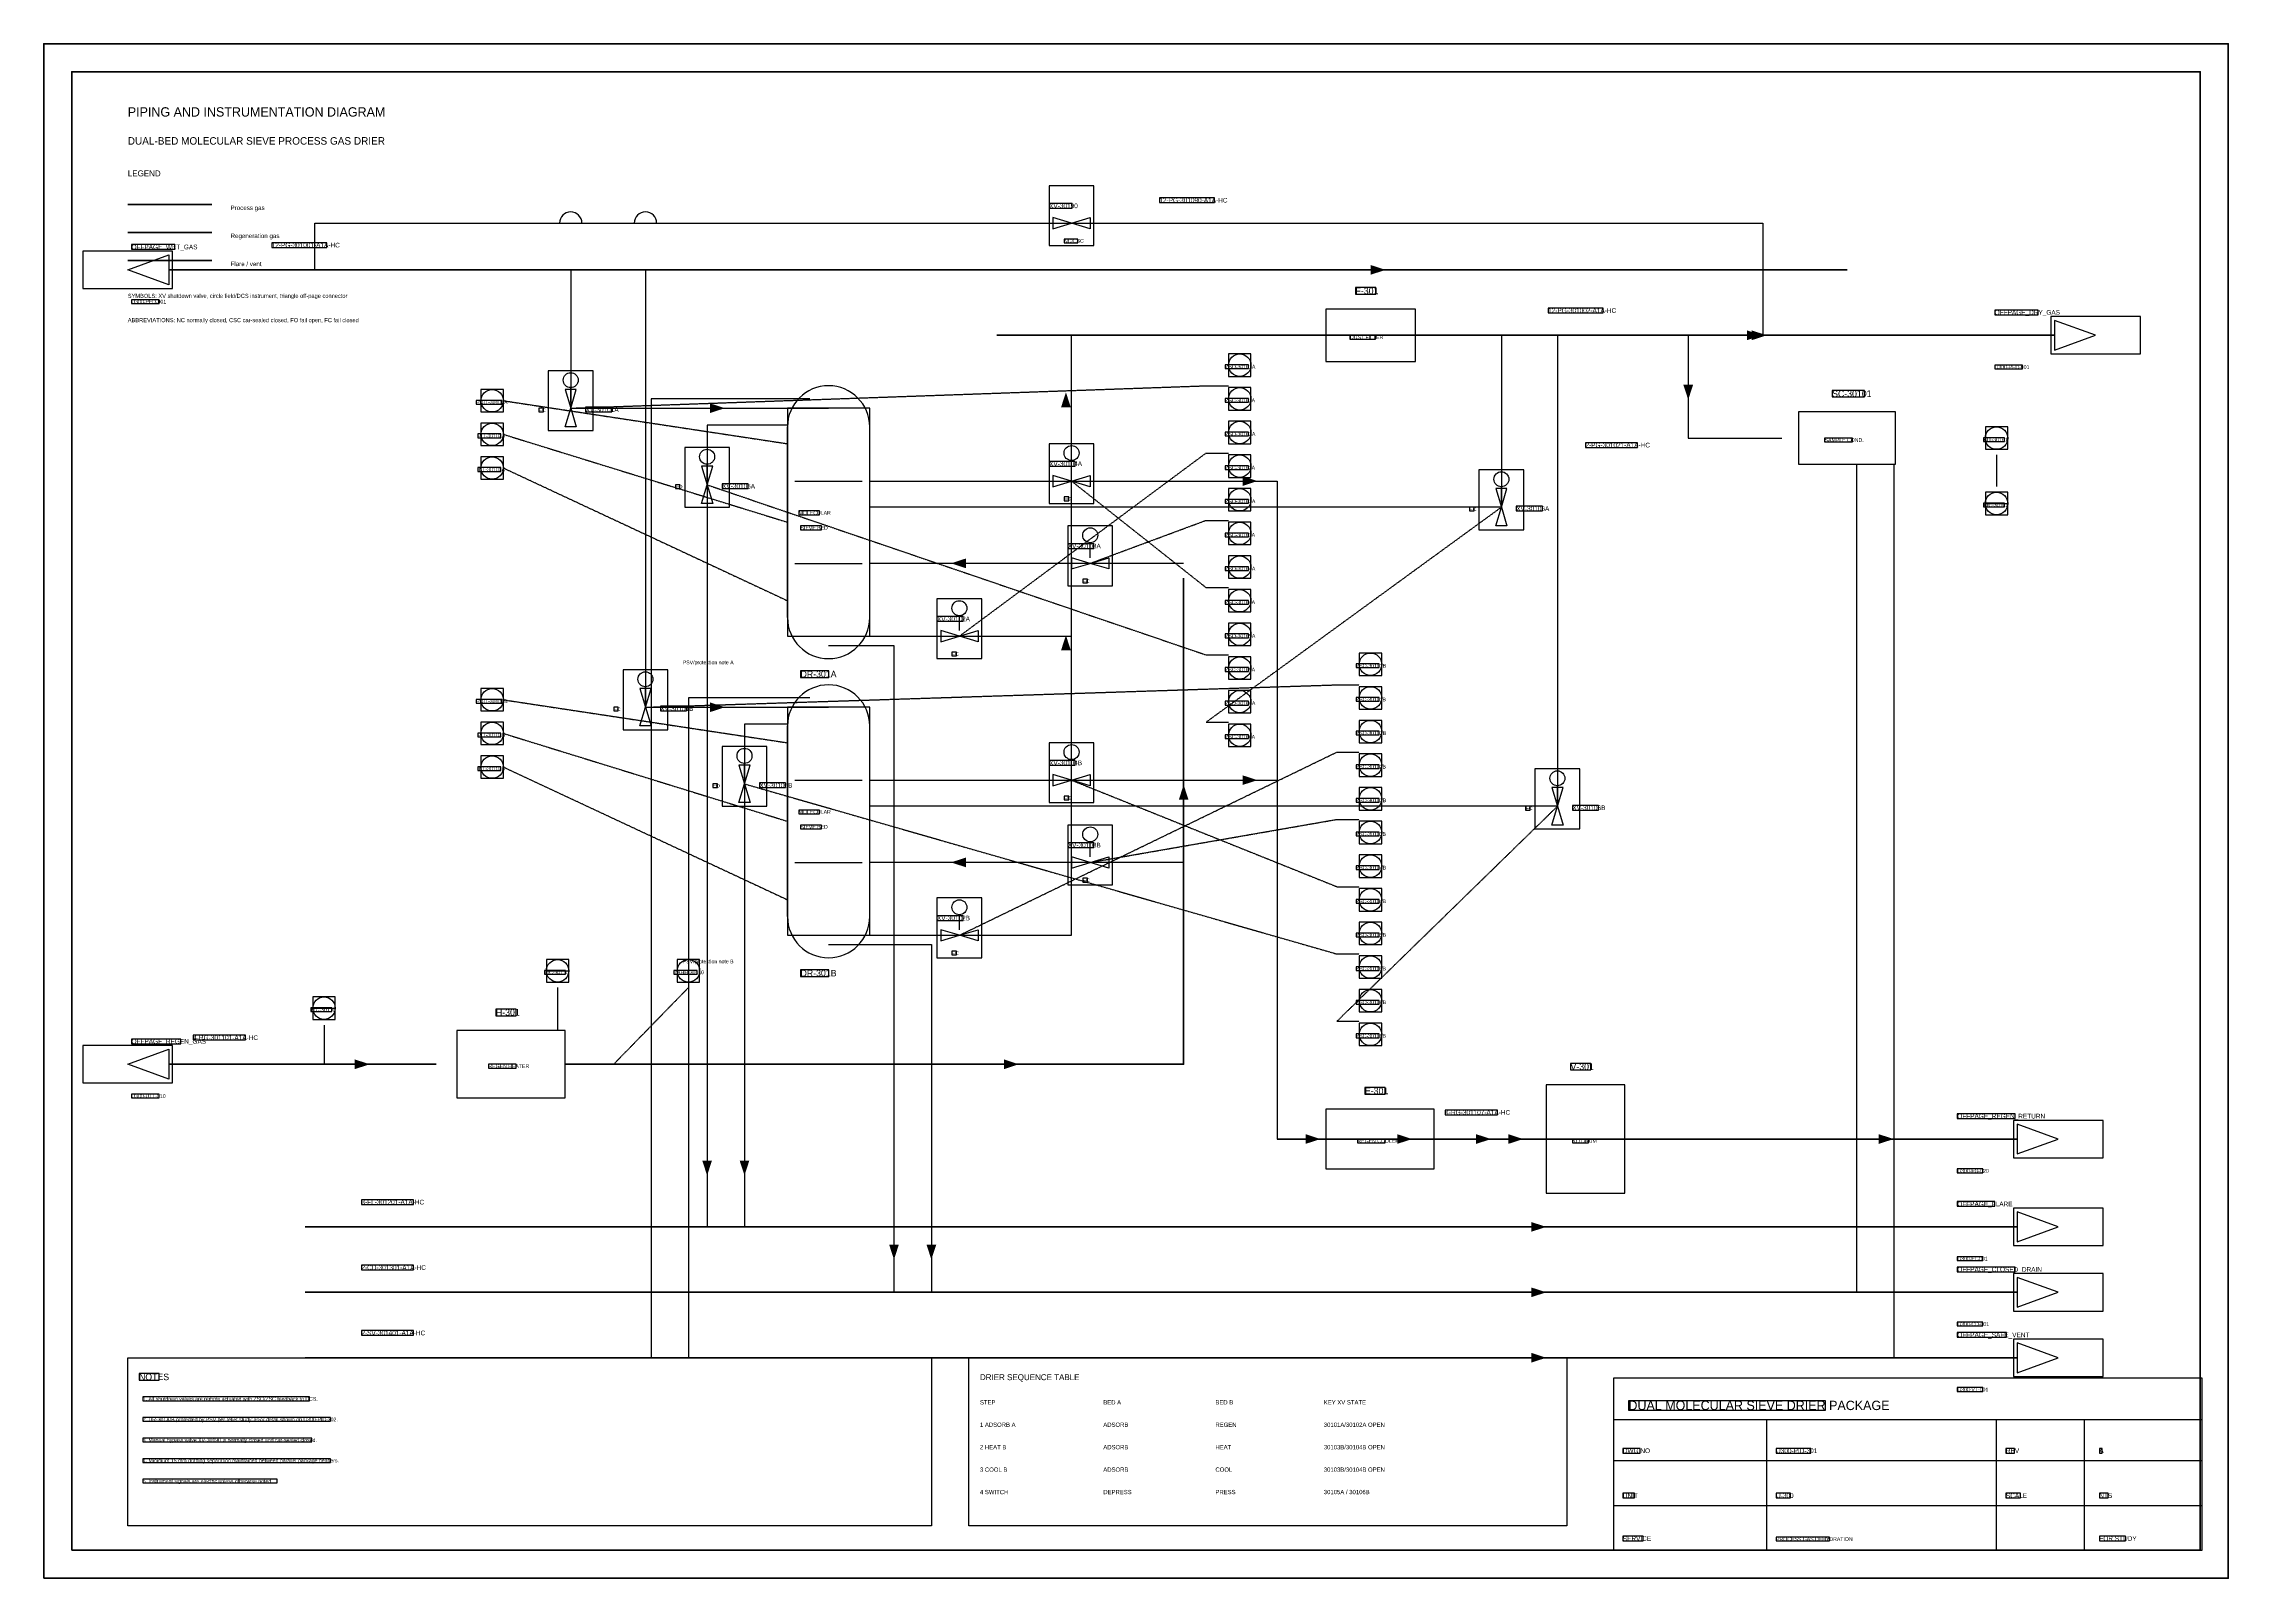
# Model space of a CAD drawing. Header units: metres. Extents: x 10 to 1179, y 10 to 831.
import ezdxf

# ---------------------------------------------------------------- set-up
doc = ezdxf.new("R2010")
doc.units = ezdxf.units.M
doc.linetypes.add('DASHED', pattern=[0.37, 0.25, -0.12])
for name, color, linetype in [('BORDER', 7, 'Continuous'), ('DRAIN', 30, 'Continuous'), ('EQUIPMENT', 4, 'Continuous'), ('FLARE_VENT', 3, 'Continuous'), ('INSTRUMENT', 6, 'Continuous'), ('PROCESS', 1, 'Continuous'), ('QA_OVERLAY', 2, 'Continuous'), ('REGEN', 5, 'Continuous'), ('SIGNAL_ELECTRIC', 2, 'Continuous'), ('TABLE', 8, 'Continuous'), ('TEXT', 7, 'Continuous')]:
    doc.layers.add(name, color=color, linetype=linetype)

msp = doc.modelspace()

# ---------------------------------------------------------------- linework, layer by layer
at = {"layer": 'BORDER'}
for p, q in [((850, 95), (1165, 95)), ((932, 25), (932, 95)), ((1055, 25), (1055, 95)), ((1102, 25), (1102, 95)), ((850, 73), (1165, 73)), ((850, 49), (1165, 49))]:
    msp.add_line(p, q, dxfattribs=at)
at = {"layer": 'BORDER', "lineweight": 35}
for points in [[(10, 10), (1179, 10), (1179, 831), (10, 831), (10, 10)], [(25, 25), (1164, 25), (1164, 816), (25, 816), (25, 25)]]:
    msp.add_lwpolyline(points, dxfattribs=at)
at = {"layer": 'BORDER'}
msp.add_lwpolyline([(850, 25), (1165, 25), (1165, 117), (850, 117), (850, 25)], dxfattribs=at)
at = {"layer": 'DRAIN', "lineweight": 25}
for points in [[(980, 606), (980, 163)], [(430, 509), (465, 509), (465, 163)], [(430, 349), (485, 349), (485, 163)]]:
    msp.add_lwpolyline(points, dxfattribs=at)
at = {"layer": 'DRAIN'}
msp.add_lwpolyline([(1088, 163), (1066, 171), (1066, 155), (1088, 163)], dxfattribs=at)
at = {"layer": 'DRAIN', "lineweight": 35}
msp.add_lwpolyline([(150, 163), (1066, 163)], dxfattribs=at)
at = {"layer": 'DRAIN'}
for points in [[(465, 180.5), (467.6, 188.5), (462.4, 188.5)], [(485, 180.5), (487.6, 188.5), (482.4, 188.5)], [(814.02, 163), (806.02, 165.6), (806.02, 160.4)]]:
    msp.add_solid(points, dxfattribs=at)
at = {"layer": 'EQUIPMENT'}
for p, q in [((408, 524), (408, 626)), ((452, 524), (452, 626)), ((412, 597), (448, 597)), ((412, 553), (448, 553)), ((408, 364), (408, 466)), ((452, 364), (452, 466)), ((412, 437), (448, 437)), ((412, 393), (448, 393))]:
    msp.add_line(p, q, dxfattribs=at)
for points in [[(696, 661), (744, 661), (744, 689), (696, 689), (696, 661)], [(949, 606), (1001, 606), (1001, 634), (949, 634), (949, 606)], [(231, 267), (289, 267), (289, 303), (231, 303), (231, 267)], [(814, 216), (856, 216), (856, 274), (814, 274), (814, 216)], [(696, 229), (754, 229), (754, 261), (696, 261), (696, 229)]]:
    msp.add_lwpolyline(points, dxfattribs=at)
for centre, start, end in [((430, 626), 0, 180), ((430, 524), 180, 360), ((430, 466), 0, 180), ((430, 364), 180, 360)]:
    msp.add_arc(centre, 22, start, end, dxfattribs=at)
at = {"layer": 'FLARE_VENT', "lineweight": 60}
msp.add_lwpolyline([(55, 715), (100, 715)], dxfattribs=at)
at = {"layer": 'FLARE_VENT', "lineweight": 25}
for points in [[(420, 641), (335, 641), (335, 128)], [(408, 627), (365, 627), (365, 198)], [(1000, 606), (1000, 128)], [(420, 481), (355, 481), (355, 128)], [(408, 467), (385, 467), (385, 198)]]:
    msp.add_lwpolyline(points, dxfattribs=at)
at = {"layer": 'FLARE_VENT'}
for points in [[(362, 605), (365, 595), (368, 605), (362, 605)], [(362, 585), (365, 595), (368, 585), (362, 585)], [(382, 445), (385, 435), (388, 445), (382, 445)], [(382, 425), (385, 435), (388, 425), (382, 425)], [(1088, 198), (1066, 206), (1066, 190), (1088, 198)], [(1088, 128), (1066, 136), (1066, 120), (1088, 128)]]:
    msp.add_lwpolyline(points, dxfattribs=at)
at = {"layer": 'FLARE_VENT', "lineweight": 35}
for points in [[(150, 198), (1066, 198)], [(150, 128), (1066, 128)]]:
    msp.add_lwpolyline(points, dxfattribs=at)
at = {"layer": 'FLARE_VENT'}
for points in [[(365, 225.5), (367.6, 233.5), (362.4, 233.5)], [(385, 225.5), (387.6, 233.5), (382.4, 233.5)], [(814.02, 198), (806.02, 200.6), (806.02, 195.4)], [(814.02, 128), (806.02, 130.6), (806.02, 125.4)]]:
    msp.add_solid(points, dxfattribs=at)
at = {"layer": 'INSTRUMENT'}
for p, q in [((292, 639), (292, 647)), ((560, 600), (560, 608)), ((365, 598), (365, 606)), ((790, 586), (790, 594)), ((1049, 585), (1061, 585)), ((570, 556), (570, 564)), ((500, 517), (500, 525)), ((332, 479), (332, 487)), ((385, 438), (385, 446)), ((560, 440), (560, 448)), ((820, 426), (820, 434)), ((570, 396), (570, 404)), ((500, 357), (500, 365)), ((279, 335), (291, 335)), ((154, 315), (166, 315))]:
    msp.add_line(p, q, dxfattribs=at)
at = {"layer": 'INSTRUMENT', "lineweight": 25}
msp.add_lwpolyline([(890, 675), (890, 620), (940, 620)], dxfattribs=at)
at = {"layer": 'INSTRUMENT'}
for centre, radius in [((292, 651), 4), ((650, 659), 6), ((250, 640), 6), ((650, 641), 6), ((250, 622), 6), ((650, 623), 6), ((1055, 620), 6), ((250, 604), 6), ((365, 610), 4), ((560, 612), 4), ((650, 605), 6), ((790, 598), 4), ((650, 587), 6), ((1055, 585), 6), ((650, 569), 6), ((570, 568), 4), ((650, 551), 6), ((650, 533), 6), ((500, 529), 4), ((650, 515), 6), ((650, 497), 6), ((720, 499), 6), ((332, 491), 4), ((250, 480), 6), ((650, 479), 6), ((720, 481), 6), ((250, 462), 6), ((720, 463), 6), ((560, 452), 4), ((650, 461), 6), ((250, 444), 6), ((385, 450), 4), ((720, 445), 6), ((720, 427), 6), ((820, 438), 4), ((570, 408), 4), ((720, 409), 6), ((720, 391), 6), ((720, 373), 6), ((500, 369), 4), ((720, 355), 6), ((285, 335), 6), ((355, 335), 6), ((720, 337), 6), ((160, 315), 6), ((720, 319), 6), ((720, 301), 6)]:
    msp.add_circle(centre, radius, dxfattribs=at)
msp.add_solid([(890, 640.5), (892.6, 648.5), (887.4, 648.5)], dxfattribs=at)
at = {"layer": 'PROCESS', "lineweight": 60}
for points in [[(55, 745), (100, 745)], [(744, 675), (1086, 675)]]:
    msp.add_lwpolyline(points, dxfattribs=at)
at = {"layer": 'PROCESS'}
for points in [[(550, 732), (560, 735), (550, 738), (550, 732)], [(570, 732), (560, 735), (570, 738), (570, 732)], [(55, 710), (77, 718), (77, 702), (55, 710)], [(1108, 675), (1086, 683), (1086, 667), (1108, 675)], [(289, 646), (292, 636), (295, 646), (289, 646)], [(289, 626), (292, 636), (295, 626), (289, 626)], [(787, 593), (790, 583), (793, 593), (787, 593)], [(787, 573), (790, 583), (793, 573), (787, 573)], [(490, 511), (500, 514), (490, 517), (490, 511)], [(510, 511), (500, 514), (510, 517), (510, 511)], [(329, 486), (332, 476), (335, 486), (329, 486)], [(329, 466), (332, 476), (335, 466), (329, 466)], [(817, 433), (820, 423), (823, 433), (817, 433)], [(817, 413), (820, 423), (823, 413), (817, 413)], [(490, 351), (500, 354), (490, 357), (490, 351)], [(510, 351), (500, 354), (510, 357), (510, 351)]]:
    msp.add_lwpolyline(points, dxfattribs=at)
at = {"layer": 'PROCESS', "lineweight": 25}
for points in [[(155, 710), (155, 735), (930, 735), (930, 675)], [(292, 710), (292, 636), (430, 636)], [(332, 710), (332, 476), (430, 476)], [(430, 514), (560, 514), (560, 675)], [(430, 354), (560, 354), (560, 675)], [(790, 675), (790, 583), (452, 583)], [(820, 675), (820, 423), (452, 423)]]:
    msp.add_lwpolyline(points, dxfattribs=at)
at = {"layer": 'PROCESS', "lineweight": 35}
for points in [[(77, 710), (975, 710)], [(520, 675), (1086, 675)]]:
    msp.add_lwpolyline(points, dxfattribs=at)
at = {"layer": 'PROCESS'}
for centre in [(292, 735), (332, 735)]:
    msp.add_arc(centre, 6, 0, 180, dxfattribs=at)
for points in [[(728.06, 710), (720.06, 712.6), (720.06, 707.4)], [(929.5, 675), (921.5, 677.6), (921.5, 672.4)], [(932.02, 675), (924.02, 677.6), (924.02, 672.4)], [(557, 644.5), (554.4, 636.5), (559.6, 636.5)], [(374.5, 636), (366.5, 638.6), (366.5, 633.4)], [(557, 514.5), (554.4, 506.5), (559.6, 506.5)], [(374.5, 476), (366.5, 478.6), (366.5, 473.4)]]:
    msp.add_solid(points, dxfattribs=at)
at = {"layer": 'QA_OVERLAY'}
for points in [[(548, 723), (572, 723), (572, 755), (548, 755), (548, 723)], [(607, 746), (636.45, 746), (636.45, 748.5), (607, 748.5), (607, 746)], [(548, 743), (560.4, 743), (560.4, 745.5), (548, 745.5), (548, 743)], [(556, 724.5), (563.44, 724.5), (563.44, 726.5), (556, 726.5), (556, 724.5)], [(31, 700), (79, 700), (79, 720), (31, 720), (31, 700)], [(57, 721), (80.25, 721), (80.25, 723.5), (57, 723.5), (57, 721)], [(132, 722), (161.45, 722), (161.45, 724.5), (132, 724.5), (132, 722)], [(57, 692), (71.88, 692), (71.88, 694), (57, 694), (57, 692)], [(712, 697), (722.85, 697), (722.85, 700.5), (712, 700.5), (712, 697)], [(696, 661), (744, 661), (744, 689), (696, 689), (696, 661)], [(815, 687), (844.45, 687), (844.45, 689.5), (815, 689.5), (815, 687)], [(1054, 686), (1077.25, 686), (1077.25, 688.5), (1054, 688.5), (1054, 686)], [(1084, 665), (1132, 665), (1132, 685), (1084, 685), (1084, 665)], [(709, 673), (722.64, 673), (722.64, 675), (709, 675), (709, 673)], [(280, 624), (304, 624), (304, 656), (280, 656), (280, 624)], [(642.25, 657.2), (654.65, 657.2), (654.65, 659.2), (642.25, 659.2), (642.25, 657.2)], [(644, 653), (656, 653), (656, 665), (644, 665), (644, 653)], [(1054, 657), (1068.88, 657), (1068.88, 659), (1054, 659), (1054, 657)], [(244, 634), (256, 634), (256, 646), (244, 646), (244, 634)], [(644, 635), (656, 635), (656, 647), (644, 647), (644, 635)], [(967, 642), (984.36, 642), (984.36, 645.5), (967, 645.5), (967, 642)], [(241.47, 638.2), (255.12, 638.2), (255.12, 640.2), (241.47, 640.2), (241.47, 638.2)], [(275, 634), (277.48, 634), (277.48, 636), (275, 636), (275, 634)], [(300, 634), (313.95, 634), (313.95, 636.5), (300, 636.5), (300, 634)], [(408, 514), (452, 514), (452, 636), (408, 636), (408, 514)], [(642.25, 639.2), (654.65, 639.2), (654.65, 641.2), (642.25, 641.2), (642.25, 639.2)], [(949, 606), (1001, 606), (1001, 634), (949, 634), (949, 606)], [(242.25, 620.2), (254.65, 620.2), (254.65, 622.2), (242.25, 622.2), (242.25, 620.2)], [(244, 616), (256, 616), (256, 628), (244, 628), (244, 616)], [(642.25, 621.2), (654.65, 621.2), (654.65, 623.2), (642.25, 623.2), (642.25, 621.2)], [(644, 617), (656, 617), (656, 629), (644, 629), (644, 617)], [(963, 618), (977.88, 618), (977.88, 620), (963, 620), (963, 618)], [(1048.03, 618.2), (1059.19, 618.2), (1059.19, 620.2), (1048.03, 620.2), (1048.03, 618.2)], [(1049, 614), (1061, 614), (1061, 626), (1049, 626), (1049, 614)], [(244, 598), (256, 598), (256, 610), (244, 610), (244, 598)], [(353, 583), (377, 583), (377, 615), (353, 615), (353, 583)], [(548, 585), (572, 585), (572, 617), (548, 617), (548, 585)], [(644, 599), (656, 599), (656, 611), (644, 611), (644, 599)], [(835, 615), (862.9, 615), (862.9, 617.5), (835, 617.5), (835, 615)], [(242.25, 602.2), (254.65, 602.2), (254.65, 604.2), (242.25, 604.2), (242.25, 602.2)], [(548, 605), (561.95, 605), (561.95, 607.5), (548, 607.5), (548, 605)], [(642.25, 603.2), (654.65, 603.2), (654.65, 605.2), (642.25, 605.2), (642.25, 603.2)], [(778, 571), (802, 571), (802, 603), (778, 603), (778, 571)], [(348, 593), (350.48, 593), (350.48, 595), (348, 595), (348, 593)], [(373, 593), (386.95, 593), (386.95, 595.5), (373, 595.5), (373, 593)], [(556, 586.5), (558.48, 586.5), (558.48, 588.5), (556, 588.5), (556, 586.5)], [(642.25, 585.2), (654.65, 585.2), (654.65, 587.2), (642.25, 587.2), (642.25, 585.2)], [(644, 581), (656, 581), (656, 593), (644, 593), (644, 581)], [(1048.03, 583.2), (1059.19, 583.2), (1059.19, 585.2), (1048.03, 585.2), (1048.03, 583.2)], [(1049, 579), (1061, 579), (1061, 591), (1049, 591), (1049, 579)], [(414, 579), (425.16, 579), (425.16, 581), (414, 581), (414, 579)], [(415, 571), (426.16, 571), (426.16, 573), (415, 573), (415, 571)], [(558, 541), (582, 541), (582, 573), (558, 573), (558, 541)], [(644, 563), (656, 563), (656, 575), (644, 575), (644, 563)], [(773, 581), (775.48, 581), (775.48, 583), (773, 583), (773, 581)], [(798, 581), (811.95, 581), (811.95, 583.5), (798, 583.5), (798, 581)], [(558, 561), (571.95, 561), (571.95, 563.5), (558, 563.5), (558, 561)], [(642.25, 567.2), (654.65, 567.2), (654.65, 569.2), (642.25, 569.2), (642.25, 567.2)], [(642.25, 549.2), (654.65, 549.2), (654.65, 551.2), (642.25, 551.2), (642.25, 549.2)], [(644, 545), (656, 545), (656, 557), (644, 557), (644, 545)], [(566, 542.5), (568.48, 542.5), (568.48, 544.5), (566, 544.5), (566, 542.5)], [(644, 527), (656, 527), (656, 539), (644, 539), (644, 527)], [(488, 502), (512, 502), (512, 534), (488, 534), (488, 502)], [(642.25, 531.2), (654.65, 531.2), (654.65, 533.2), (642.25, 533.2), (642.25, 531.2)], [(488, 522), (501.95, 522), (501.95, 524.5), (488, 524.5), (488, 522)], [(642.25, 513.2), (654.65, 513.2), (654.65, 515.2), (642.25, 515.2), (642.25, 513.2)], [(644, 509), (656, 509), (656, 521), (644, 521), (644, 509)], [(496, 503.5), (498.48, 503.5), (498.48, 505.5), (496, 505.5), (496, 503.5)], [(644, 491), (656, 491), (656, 503), (644, 503), (644, 491)], [(714, 493), (726, 493), (726, 505), (714, 505), (714, 493)], [(320, 464), (344, 464), (344, 496), (320, 496), (320, 464)], [(415, 492), (430.19, 492), (430.19, 495.5), (415, 495.5), (415, 492)], [(642.25, 495.2), (654.65, 495.2), (654.65, 497.2), (642.25, 497.2), (642.25, 495.2)], [(712.25, 497.2), (724.65, 497.2), (724.65, 499.2), (712.25, 499.2), (712.25, 497.2)], [(241.47, 478.2), (255.12, 478.2), (255.12, 480.2), (241.47, 480.2), (241.47, 478.2)], [(244, 474), (256, 474), (256, 486), (244, 486), (244, 474)], [(644, 473), (656, 473), (656, 485), (644, 485), (644, 473)], [(712.25, 479.2), (724.65, 479.2), (724.65, 481.2), (712.25, 481.2), (712.25, 479.2)], [(714, 475), (726, 475), (726, 487), (714, 487), (714, 475)], [(244, 456), (256, 456), (256, 468), (244, 468), (244, 456)], [(315, 474), (317.48, 474), (317.48, 476), (315, 476), (315, 474)], [(340, 474), (353.95, 474), (353.95, 476.5), (340, 476.5), (340, 474)], [(408, 354), (452, 354), (452, 476), (408, 476), (408, 354)], [(642.25, 477.2), (654.65, 477.2), (654.65, 479.2), (642.25, 479.2), (642.25, 477.2)], [(714, 457), (726, 457), (726, 469), (714, 469), (714, 457)], [(242.25, 460.2), (254.65, 460.2), (254.65, 462.2), (242.25, 462.2), (242.25, 460.2)], [(548, 425), (572, 425), (572, 457), (548, 457), (548, 425)], [(642.25, 459.2), (654.65, 459.2), (654.65, 461.2), (642.25, 461.2), (642.25, 459.2)], [(644, 455), (656, 455), (656, 467), (644, 467), (644, 455)], [(712.25, 461.2), (724.65, 461.2), (724.65, 463.2), (712.25, 463.2), (712.25, 461.2)], [(244, 438), (256, 438), (256, 450), (244, 450), (244, 438)], [(373, 423), (397, 423), (397, 455), (373, 455), (373, 423)], [(548, 445), (561.95, 445), (561.95, 447.5), (548, 447.5), (548, 445)], [(712.25, 443.2), (724.65, 443.2), (724.65, 445.2), (712.25, 445.2), (712.25, 443.2)], [(714, 439), (726, 439), (726, 451), (714, 451), (714, 439)], [(242.25, 442.2), (254.65, 442.2), (254.65, 444.2), (242.25, 444.2), (242.25, 442.2)], [(368, 433), (370.48, 433), (370.48, 435), (368, 435), (368, 433)], [(393, 433), (406.95, 433), (406.95, 435.5), (393, 435.5), (393, 433)], [(714, 421), (726, 421), (726, 433), (714, 433), (714, 421)], [(808, 411), (832, 411), (832, 443), (808, 443), (808, 411)], [(414, 419), (425.16, 419), (425.16, 421), (414, 421), (414, 419)], [(556, 426.5), (558.48, 426.5), (558.48, 428.5), (556, 428.5), (556, 426.5)], [(712.25, 425.2), (724.65, 425.2), (724.65, 427.2), (712.25, 427.2), (712.25, 425.2)], [(803, 421), (805.48, 421), (805.48, 423), (803, 423), (803, 421)], [(828, 421), (841.95, 421), (841.95, 423.5), (828, 423.5), (828, 421)], [(415, 411), (426.16, 411), (426.16, 413), (415, 413), (415, 411)], [(558, 381), (582, 381), (582, 413), (558, 413), (558, 381)], [(712.25, 407.2), (724.65, 407.2), (724.65, 409.2), (712.25, 409.2), (712.25, 407.2)], [(714, 403), (726, 403), (726, 415), (714, 415), (714, 403)], [(558, 401), (571.95, 401), (571.95, 403.5), (558, 403.5), (558, 401)], [(712.25, 389.2), (724.65, 389.2), (724.65, 391.2), (712.25, 391.2), (712.25, 389.2)], [(714, 385), (726, 385), (726, 397), (714, 397), (714, 385)], [(566, 382.5), (568.48, 382.5), (568.48, 384.5), (566, 384.5), (566, 382.5)], [(714, 367), (726, 367), (726, 379), (714, 379), (714, 367)], [(488, 342), (512, 342), (512, 374), (488, 374), (488, 342)], [(488, 362), (501.95, 362), (501.95, 364.5), (488, 364.5), (488, 362)], [(712.25, 371.2), (724.65, 371.2), (724.65, 373.2), (712.25, 373.2), (712.25, 371.2)], [(712.25, 353.2), (724.65, 353.2), (724.65, 355.2), (712.25, 355.2), (712.25, 353.2)], [(714, 349), (726, 349), (726, 361), (714, 361), (714, 349)], [(279, 329), (291, 329), (291, 341), (279, 341), (279, 329)], [(349, 329), (361, 329), (361, 341), (349, 341), (349, 329)], [(496, 343.5), (498.48, 343.5), (498.48, 345.5), (496, 345.5), (496, 343.5)], [(714, 331), (726, 331), (726, 343), (714, 343), (714, 331)], [(278.02, 333.2), (289.19, 333.2), (289.19, 335.2), (278.02, 335.2), (278.02, 333.2)], [(347.25, 333.2), (359.65, 333.2), (359.65, 335.2), (347.25, 335.2), (347.25, 333.2)], [(415, 332), (430.19, 332), (430.19, 335.5), (415, 335.5), (415, 332)], [(712.25, 335.2), (724.65, 335.2), (724.65, 337.2), (712.25, 337.2), (712.25, 335.2)], [(154, 309), (166, 309), (166, 321), (154, 321), (154, 309)], [(712.25, 317.2), (724.65, 317.2), (724.65, 319.2), (712.25, 319.2), (712.25, 317.2)], [(714, 313), (726, 313), (726, 325), (714, 325), (714, 313)], [(153.03, 313.2), (164.19, 313.2), (164.19, 315.2), (153.03, 315.2), (153.03, 313.2)], [(252, 311), (262.85, 311), (262.85, 314.5), (252, 314.5), (252, 311)], [(714, 295), (726, 295), (726, 307), (714, 307), (714, 295)], [(31, 275), (79, 275), (79, 295), (31, 295), (31, 275)], [(57, 296), (83.35, 296), (83.35, 298.5), (57, 298.5), (57, 296)], [(90, 298), (117.9, 298), (117.9, 300.5), (90, 300.5), (90, 298)], [(231, 267), (289, 267), (289, 303), (231, 303), (231, 267)], [(712.25, 299.2), (724.65, 299.2), (724.65, 301.2), (712.25, 301.2), (712.25, 299.2)], [(248, 283), (262.88, 283), (262.88, 285), (248, 285), (248, 283)], [(827, 282), (837.85, 282), (837.85, 285.5), (827, 285.5), (827, 282)], [(57, 267), (71.88, 267), (71.88, 269), (57, 269), (57, 267)], [(717, 269), (727.85, 269), (727.85, 272.5), (717, 272.5), (717, 269)], [(814, 216), (856, 216), (856, 274), (814, 274), (814, 216)], [(696, 229), (754, 229), (754, 261), (696, 261), (696, 229)], [(760, 258), (787.9, 258), (787.9, 260.5), (760, 260.5), (760, 258)], [(1034, 256), (1065, 256), (1065, 258.5), (1034, 258.5), (1034, 256)], [(1064, 235), (1112, 235), (1112, 255), (1064, 255), (1064, 235)], [(713, 243), (727.88, 243), (727.88, 245), (713, 245), (713, 243)], [(828, 243), (836.68, 243), (836.68, 245), (828, 245), (828, 243)], [(1034, 227), (1047.64, 227), (1047.64, 229), (1034, 229), (1034, 227)], [(180, 210), (207.9, 210), (207.9, 212.5), (180, 212.5), (180, 210)], [(1034, 209), (1054.15, 209), (1054.15, 211.5), (1034, 211.5), (1034, 209)], [(1064, 188), (1112, 188), (1112, 208), (1064, 208), (1064, 188)], [(180, 175), (207.9, 175), (207.9, 177.5), (180, 177.5), (180, 175)], [(1034, 180), (1047.64, 180), (1047.64, 182), (1034, 182), (1034, 180)], [(1034, 174), (1065, 174), (1065, 176.5), (1034, 176.5), (1034, 174)], [(1064, 153), (1112, 153), (1112, 173), (1064, 173), (1064, 153)], [(180, 140), (207.9, 140), (207.9, 142.5), (180, 142.5), (180, 140)], [(1034, 145), (1047.64, 145), (1047.64, 147), (1034, 147), (1034, 145)], [(1034, 139), (1060.35, 139), (1060.35, 141.5), (1034, 141.5), (1034, 139)], [(1064, 118), (1112, 118), (1112, 138), (1064, 138), (1064, 118)], [(61, 116), (71.85, 116), (71.85, 119.5), (61, 119.5), (61, 116)], [(63, 105), (152.28, 105), (152.28, 107), (63, 107), (63, 105)], [(1034, 110), (1047.64, 110), (1047.64, 112), (1034, 112), (1034, 110)], [(63, 94), (163.44, 94), (163.44, 96), (63, 96), (63, 94)], [(858, 100), (963.4, 100), (963.4, 105), (858, 105), (858, 100)], [(63, 83), (153.52, 83), (153.52, 85), (63, 85), (63, 83)], [(63, 72), (163.44, 72), (163.44, 74), (63, 74), (63, 72)], [(855, 77), (864.3, 77), (864.3, 79.5), (855, 79.5), (855, 77)], [(937, 77), (955.6, 77), (955.6, 79.5), (937, 79.5), (937, 77)], [(1060, 77), (1064.65, 77), (1064.65, 79.5), (1060, 79.5), (1060, 77)], [(1110, 77), (1111.55, 77), (1111.55, 79.5), (1110, 79.5), (1110, 77)], [(63, 61), (134.92, 61), (134.92, 63), (63, 63), (63, 61)], [(855, 53), (861.2, 53), (861.2, 55.5), (855, 55.5), (855, 53)], [(937, 53), (944.75, 53), (944.75, 55.5), (937, 55.5), (937, 53)], [(1060, 53), (1067.75, 53), (1067.75, 55.5), (1060, 55.5), (1060, 53)], [(1110, 53), (1114.65, 53), (1114.65, 55.5), (1110, 55.5), (1110, 53)], [(855, 30), (865.85, 30), (865.85, 32.5), (855, 32.5), (855, 30)], [(937, 30), (965.52, 30), (965.52, 32), (937, 32), (937, 30)], [(1110, 30), (1123.95, 30), (1123.95, 32.5), (1110, 32.5), (1110, 30)]]:
    msp.add_lwpolyline(points, dxfattribs=at)
at = {"layer": 'REGEN', "lineweight": 60}
msp.add_lwpolyline([(55, 730), (100, 730)], dxfattribs=at)
at = {"layer": 'REGEN', "lineweight": 25}
for points in [[(452, 597), (670, 597), (670, 245)], [(620, 553), (452, 553)], [(452, 437), (670, 437), (670, 245)], [(620, 393), (452, 393)]]:
    msp.add_lwpolyline(points, dxfattribs=at)
at = {"layer": 'REGEN'}
for points in [[(550, 594), (560, 597), (550, 600), (550, 594)], [(570, 594), (560, 597), (570, 600), (570, 594)], [(560, 550), (570, 553), (560, 556), (560, 550)], [(580, 550), (570, 553), (580, 556), (580, 550)], [(550, 434), (560, 437), (550, 440), (550, 434)], [(570, 434), (560, 437), (570, 440), (570, 434)], [(560, 390), (570, 393), (560, 396), (560, 390)], [(580, 390), (570, 393), (580, 396), (580, 390)], [(55, 285), (77, 293), (77, 277), (55, 285)], [(1088, 245), (1066, 253), (1066, 237), (1088, 245)]]:
    msp.add_lwpolyline(points, dxfattribs=at)
at = {"layer": 'REGEN', "lineweight": 35}
for points in [[(289, 285), (620, 285), (620, 545)], [(77, 285), (220, 285)], [(670, 245), (696, 245), (754, 245), (814, 245), (1066, 245)]]:
    msp.add_lwpolyline(points, dxfattribs=at)
at = {"layer": 'REGEN'}
for points in [[(659.5, 597), (651.5, 599.6), (651.5, 594.4)], [(495.5, 553), (503.5, 550.4), (503.5, 555.6)], [(620, 434.5), (617.4, 426.5), (622.6, 426.5)], [(659.5, 437), (651.5, 439.6), (651.5, 434.4)], [(495.5, 393), (503.5, 390.4), (503.5, 395.6)], [(184.46, 285), (176.46, 287.6), (176.46, 282.4)], [(531.82, 285), (523.82, 287.6), (523.82, 282.4)], [(693.22, 245), (685.22, 247.6), (685.22, 242.4)], [(742.26, 245), (734.26, 247.6), (734.26, 242.4)], [(784.5, 245), (776.5, 247.6), (776.5, 242.4)], [(801.7, 245), (793.7, 247.6), (793.7, 242.4)], [(999.94, 245), (991.94, 247.6), (991.94, 242.4)]]:
    msp.add_solid(points, dxfattribs=at)
at = {"layer": 'SIGNAL_ELECTRIC', "linetype": 'DASHED'}
for points in [[(292, 636), (632, 648), (644, 648)], [(256, 640), (408, 617)], [(256, 622), (408, 575)], [(500, 514), (632, 612), (644, 612)], [(1055, 611), (1055, 594)], [(256, 604), (408, 533)], [(560, 597), (632, 540), (644, 540)], [(365, 595), (632, 504), (644, 504)], [(570, 553), (632, 576), (644, 576)], [(790, 583), (632, 468), (644, 468)], [(256, 480), (408, 457)], [(332, 476), (702, 488), (714, 488)], [(256, 462), (408, 415)], [(500, 354), (702, 452), (714, 452)], [(256, 444), (408, 373)], [(385, 435), (702, 344), (714, 344)], [(560, 437), (702, 380), (714, 380)], [(820, 423), (702, 308), (714, 308)], [(570, 393), (702, 416), (714, 416)], [(285, 326), (285, 303)], [(355, 326), (315, 285)], [(160, 306), (160, 285)]]:
    msp.add_lwpolyline(points, dxfattribs=at)
at = {"layer": 'TABLE'}
for points in [[(55, 128), (485, 128), (485, 38), (55, 38), (55, 128)], [(505, 128), (825, 128), (825, 38), (505, 38), (505, 128)]]:
    msp.add_lwpolyline(points, dxfattribs=at)

# ---------------------------------------------------------------- texts
at = {"layer": 'TEXT'}
for s, height, p in [('PIPING AND INSTRUMENTATION DIAGRAM', 5, (55, 792)), ('DUAL-BED MOLECULAR SIEVE PROCESS GAS DRIER', 4, (55, 777)), ('LEGEND', 3.2, (55, 760)), ('12-PG-301090-A1A-HC', 2.5, (607, 746)), ('Process gas', 2.4, (110, 742)), ('XV-30190', 2.5, (548, 743)), ('Regeneration gas', 2.4, (110, 727)), ('NC/CSC', 2, (556, 724.5)), ('OFFPAGE_WET_GAS', 2.5, (57, 721)), ('Flare / vent', 2.4, (110, 712)), ('12-PG-301001-A1A-HC', 2.5, (132, 722)), ('SYMBOLS: XV shutdown valve, circle field/DCS instrument, triangle off-page connector', 2.2, (55, 695)), ('U300-PFD-001', 2, (57, 692)), ('F-301', 3.5, (712, 697)), ('ABBREVIATIONS: NC normally closed, CSC car-sealed closed, FO fail open, FC fail closed', 2.2, (55, 682)), ('12-PG-301002-A1A-HC', 2.5, (815, 687)), ('OFFPAGE_DRY_GAS', 2.5, (1054, 686)), ('DUST FILTER', 2, (709, 673)), ('ZSO-30101A', 2, (642.25, 657.2)), ('U300-PFD-001', 2, (1054, 657)), ('SC-30101', 3.5, (967, 642)), ('PDIT-30101A', 2, (241.47, 638.2)), ('FC', 2, (275, 634)), ('XV-30101A', 2.5, (300, 634)), ('ZSC-30101A', 2, (642.25, 639.2)), ('PIT-30102A', 2, (242.25, 620.2)), ('ZSO-30102A', 2, (642.25, 621.2)), ('SAMPLE COND.', 2, (963, 618)), ('AIT-30101', 2, (1048.03, 618.2)), ('2-PG-301021-A1A-HC', 2.5, (835, 615)), ('TIT-30103A', 2, (242.25, 602.2)), ('XV-30104A', 2.5, (548, 605)), ('ZSC-30102A', 2, (642.25, 603.2)), ('FO', 2, (348, 593)), ('XV-30105A', 2.5, (373, 593)), ('FC', 2, (556, 586.5)), ('ZSO-30103A', 2, (642.25, 585.2)), ('AIC-30101', 2, (1048.03, 583.2)), ('MOLECULAR', 2, (414, 579)), ('SIEVE BED', 2, (415, 571)), ('FC', 2, (773, 581)), ('XV-30106A', 2.5, (798, 581)), ('XV-30103A', 2.5, (558, 561)), ('ZSC-30103A', 2, (642.25, 567.2)), ('ZSO-30104A', 2, (642.25, 549.2)), ('FC', 2, (566, 542.5)), ('ZSC-30104A', 2, (642.25, 531.2)), ('XV-30102A', 2.5, (488, 522)), ('ZSO-30105A', 2, (642.25, 513.2)), ('FC', 2, (496, 503.5)), ('PSV/protection note A', 2, (352, 499)), ('DR-301A', 3.5, (415, 492)), ('ZSC-30105A', 2, (642.25, 495.2)), ('ZSO-30101B', 2, (712.25, 497.2)), ('PDIT-30101B', 2, (241.47, 478.2)), ('ZSC-30101B', 2, (712.25, 479.2)), ('FC', 2, (315, 474)), ('XV-30101B', 2.5, (340, 474)), ('ZSO-30106A', 2, (642.25, 477.2)), ('PIT-30102B', 2, (242.25, 460.2)), ('ZSC-30106A', 2, (642.25, 459.2)), ('ZSO-30102B', 2, (712.25, 461.2)), ('TIT-30103B', 2, (242.25, 442.2)), ('XV-30104B', 2.5, (548, 445)), ('ZSC-30102B', 2, (712.25, 443.2)), ('FO', 2, (368, 433)), ('XV-30105B', 2.5, (393, 433)), ('MOLECULAR', 2, (414, 419)), ('FC', 2, (556, 426.5)), ('ZSO-30103B', 2, (712.25, 425.2)), ('FC', 2, (803, 421)), ('XV-30106B', 2.5, (828, 421)), ('SIEVE BED', 2, (415, 411)), ('ZSC-30103B', 2, (712.25, 407.2)), ('XV-30103B', 2.5, (558, 401)), ('ZSO-30104B', 2, (712.25, 389.2)), ('FC', 2, (566, 382.5)), ('XV-30102B', 2.5, (488, 362)), ('ZSC-30104B', 2, (712.25, 371.2)), ('ZSO-30105B', 2, (712.25, 353.2)), ('PSV/protection note B', 2, (352, 339)), ('FC', 2, (496, 343.5)), ('TIC-30110', 2, (278.02, 333.2)), ('TAHH-30110', 2, (347.25, 333.2)), ('DR-301B', 3.5, (415, 332)), ('ZSC-30105B', 2, (712.25, 335.2)), ('ZSO-30106B', 2, (712.25, 317.2)), ('FIC-30110', 2, (153.03, 313.2)), ('H-301', 3.5, (252, 311)), ('OFFPAGE_REGEN_GAS', 2.5, (57, 296)), ('4-RG-301101-A1A-HC', 2.5, (90, 298)), ('ZSC-30106B', 2, (712.25, 299.2)), ('REGEN HEATER', 2, (248, 283)), ('V-301', 3.5, (827, 282)), ('U300-UTL-010', 2, (57, 267)), ('E-301', 3.5, (717, 269)), ('4-RG-301107-A1A-HC', 2.5, (760, 258)), ('OFFPAGE_REGEN_RETURN', 2.5, (1034, 256)), ('REGEN COOLER', 2, (713, 243)), ('KO DRUM', 2, (828, 243)), ('U300-FG-020', 2, (1034, 227)), ('3-FL-301201-A1A-HC', 2.5, (180, 210)), ('OFFPAGE_FLARE', 2.5, (1034, 209)), ('2-CD-301301-A1A-HC', 2.5, (180, 175)), ('OFFPAGE_CLOSED_DRAIN', 2.5, (1034, 174)), ('U300-FL-001', 2, (1034, 180)), ('2-SV-301401-A1A-HC', 2.5, (180, 140)), ('OFFPAGE_SAFE_VENT', 2.5, (1034, 139)), ('U300-CD-001', 2, (1034, 145)), ('NOTES', 3.5, (61, 116)), ('DRIER SEQUENCE TABLE', 3.2, (511, 116)), ('1. All shutdown valves are remote actuated with ZSO/ZSC feedback to DCS.', 2, (63, 105)), ('STEP', 2.3, (511, 103)), ('BED A', 2.3, (577, 103)), ('BED B', 2.3, (637, 103)), ('KEY XV STATE', 2.3, (695, 103)), ('U300-VT-001', 2, (1034, 110)), ('2. DR-301A/B protected by PSV per relief study; PSV detail shown on U300-PID-302.', 2, (63, 94)), ('DUAL MOLECULAR SIEVE DRIER PACKAGE', 5, (858, 100)), ('3. Manual bypass valve XV-30190 is normally closed and car-sealed closed.', 2, (63, 83)), ('1 ADSORB A', 2.3, (511, 91)), ('ADSORB', 2.3, (577, 91)), ('REGEN', 2.3, (637, 91)), ('30101A/30102A OPEN', 2.3, (695, 91)), ('4. Minimum 15 mm drafting separation maintained between parallel package headers.', 2, (63, 72)), ('2 HEAT B', 2.3, (511, 79)), ('ADSORB', 2.3, (577, 79)), ('HEAT', 2.3, (637, 79)), ('30103B/30104B OPEN', 2.3, (695, 79)), ('DWG NO', 2.5, (855, 77)), ('U300-PID-301', 2.5, (937, 77)), ('REV', 2.5, (1060, 77)), ('A', 2.5, (1110, 77)), ('5. Instrument signals are electric unless otherwise noted.', 2, (63, 61)), ('3 COOL B', 2.3, (511, 67)), ('ADSORB', 2.3, (577, 67)), ('COOL', 2.3, (637, 67)), ('30103B/30104B OPEN', 2.3, (695, 67)), ('4 SWITCH', 2.3, (511, 55)), ('DEPRESS', 2.3, (577, 55)), ('PRESS', 2.3, (637, 55)), ('30105A / 30106B', 2.3, (695, 55)), ('UNIT', 2.5, (855, 53)), ('U-300', 2.5, (937, 53)), ('SCALE', 2.5, (1060, 53)), ('NTS', 2.5, (1110, 53)), ('SERVICE', 2.5, (855, 30)), ('PROCESS GAS DEHYDRATION', 2, (937, 30)), ('FOR STUDY', 2.5, (1110, 30))]:
    msp.add_text(s, height=height, dxfattribs=at).set_placement(p)

doc.saveas('drawing.dxf')
